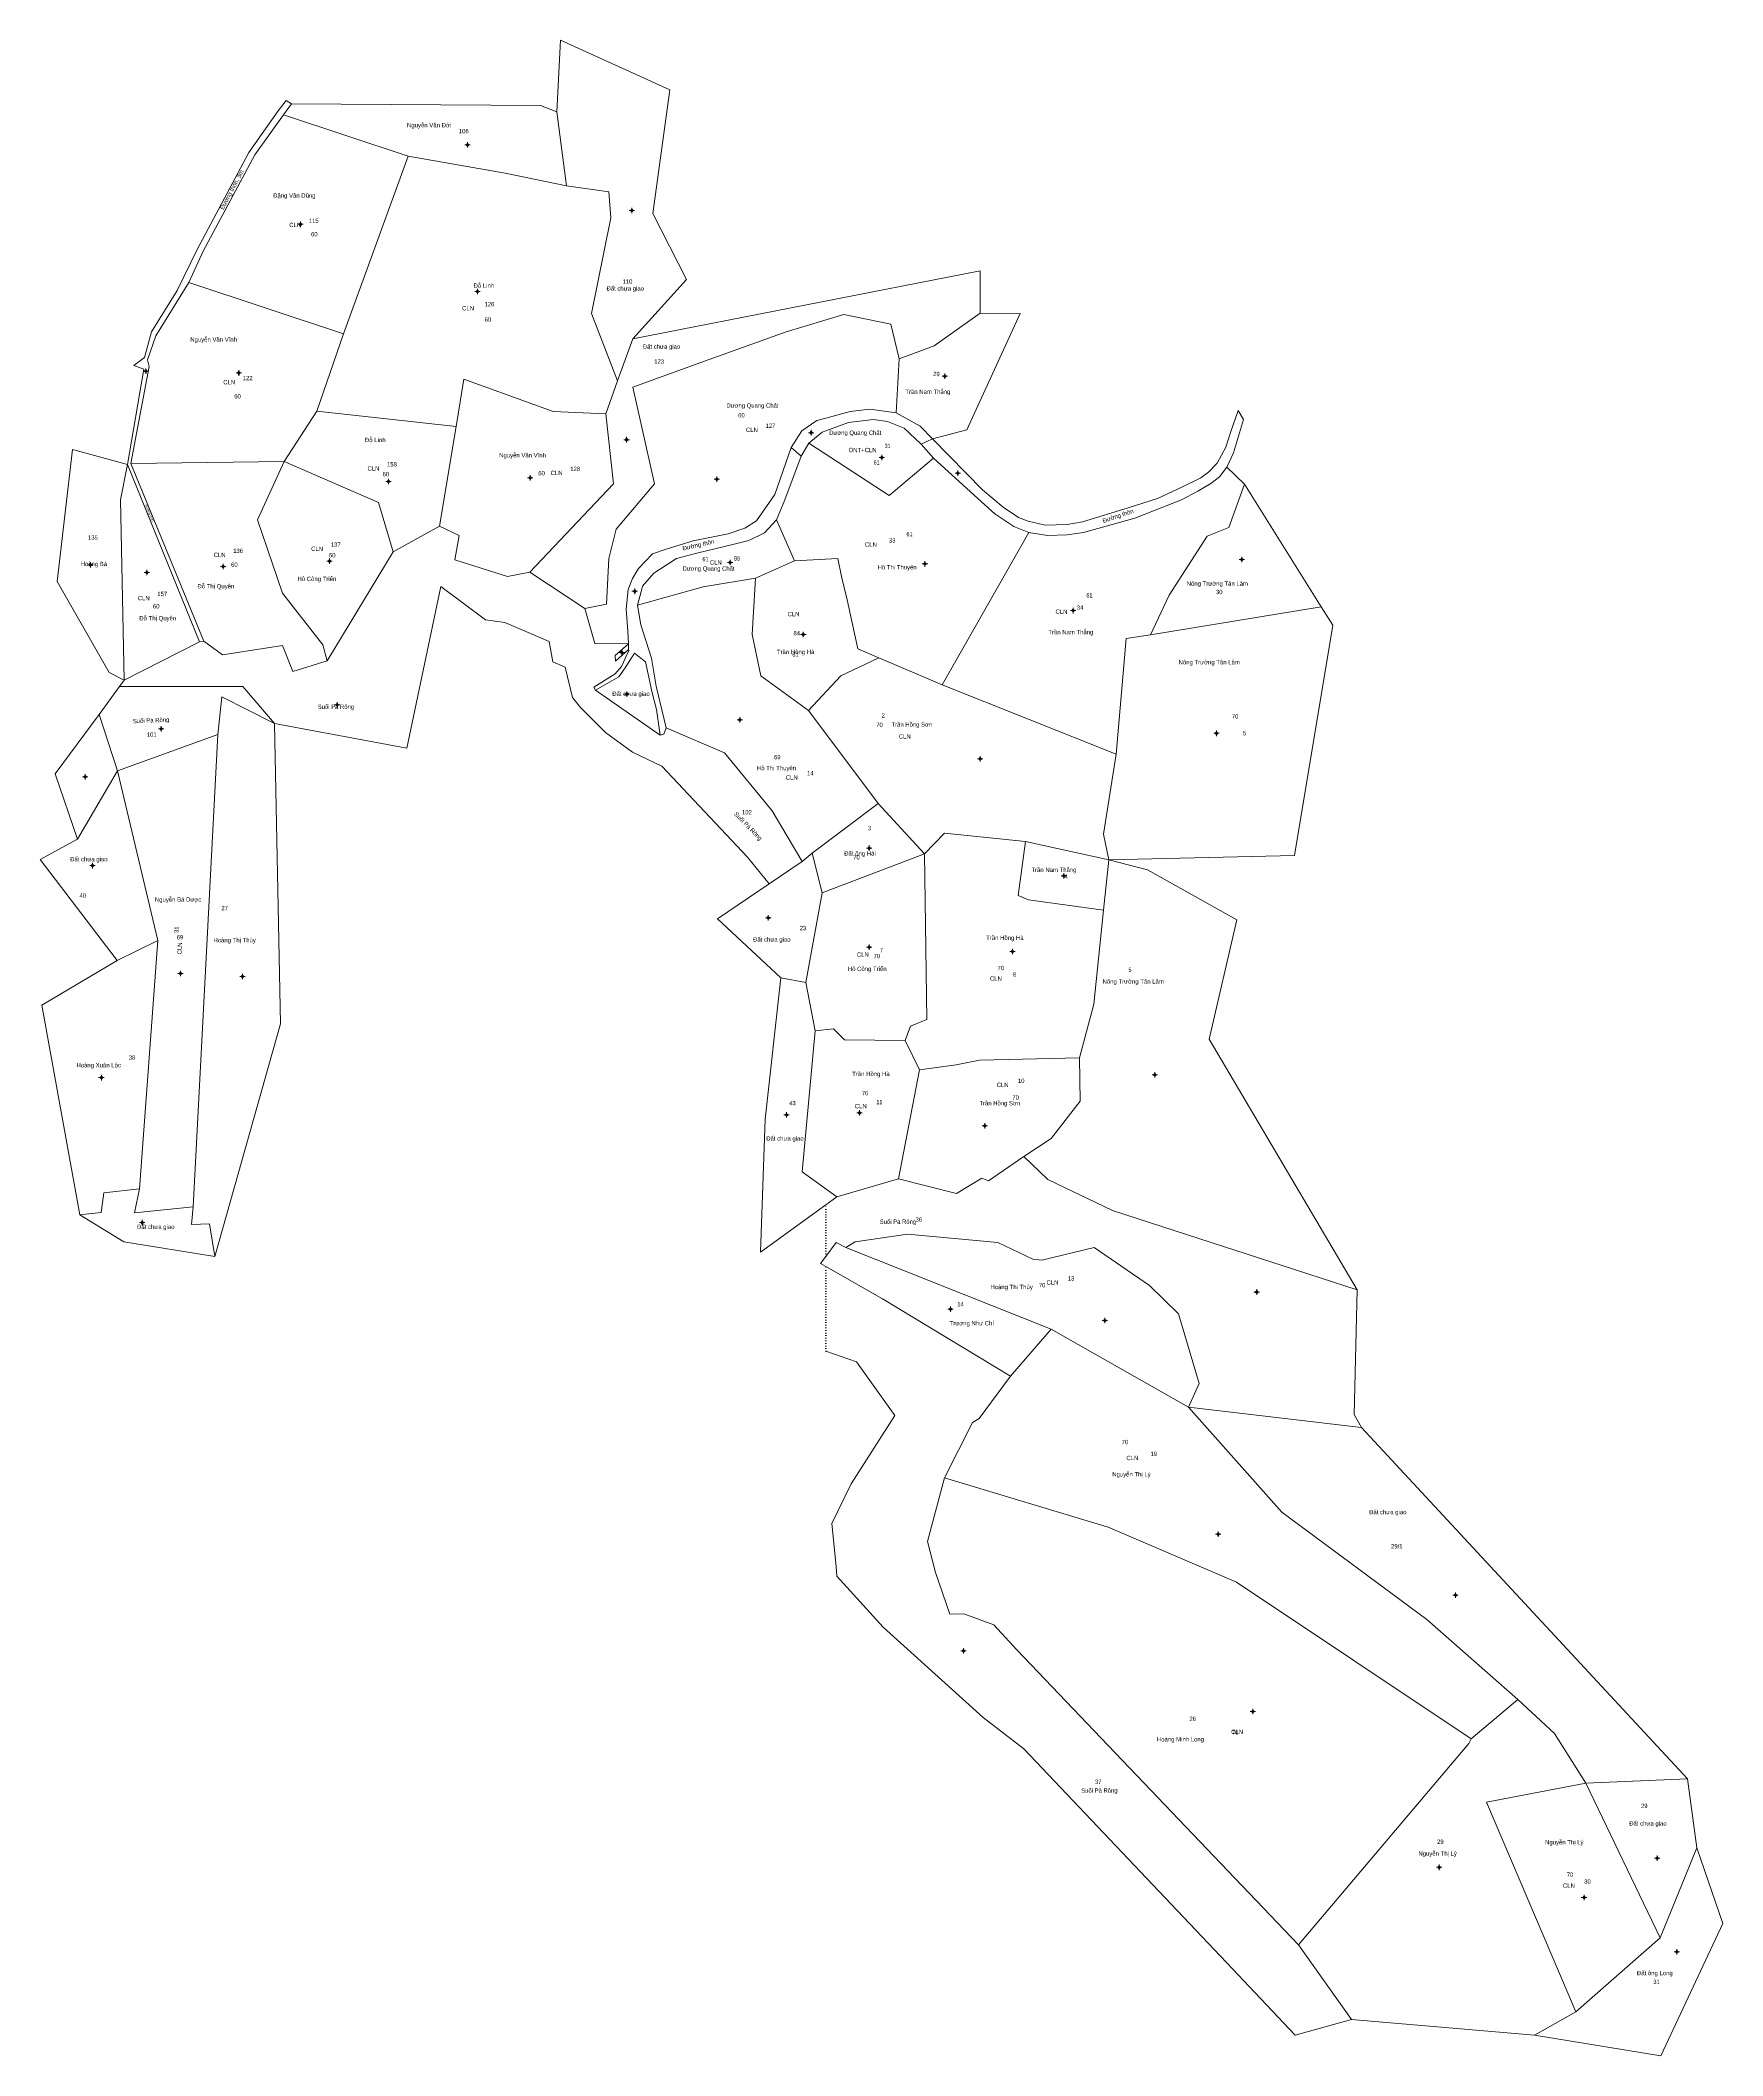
# Model space of a CAD drawing. Header units: metres. Extents: x 537114 to 539413, y 1847369 to 1850045.
# Drawn here: x 538638 to 539413, y 1847369 to 1848298 of the extents above; entities that cross this region are included whole.
import ezdxf
from ezdxf.enums import TextEntityAlignment as Align

# ---------------------------------------------------------------- set-up
doc = ezdxf.new("R2010")
doc.units = ezdxf.units.M
doc.header["$LTSCALE"] = 0.8
doc.linetypes.add('DOTTED', pattern=[1.5, 0.3, -1.2])
for name, color, linetype in [('1', 7, 'Continuous'), ('2', 7, 'Continuous'), ('3', 7, 'Continuous'), ('4', 7, 'Continuous')]:
    doc.layers.add(name, color=color, linetype=linetype)
for name, color, linetype, lineweight in [('11', 7, 'Continuous', 13), ('22', 7, 'Continuous', 13), ('5', 7, 'Continuous', 13)]:
    doc.layers.add(name, color=color, linetype=linetype, lineweight=lineweight)

msp = doc.modelspace()

# ---------------------------------------------------------------- hatches: boundary and pattern name
at = {"layer": '11'}
for points in [[(538834.9898, 1848249.69, 1), (538834.6898, 1848249.69, 1)], [(538758.0298, 1848213.08, 1), (538757.7298, 1848213.08, 1)], [(538910.7398, 1848219.45, 1), (538910.4398, 1848219.45, 1)], [(538839.5897, 1848182.16, 1), (538839.2897, 1848182.16, 1)], [(538686.8198, 1848145.39, 1), (538686.5198, 1848145.39, 1)], [(538729.6898, 1848144.54, 1), (538729.3897, 1848144.54, 1)], [(539055.0198, 1848143.1, 1), (539054.7198, 1848143.1, 1)], [(538908.3698, 1848113.8, 1), (538908.0698, 1848113.8, 1)], [(538993.3798, 1848117.02, 1), (538993.0798, 1848117.02, 1)], [(539025.9998, 1848105.58, 1), (539025.6998, 1848105.58, 1)], [(538798.6398, 1848094.5, 1), (538798.3398, 1848094.5, 1)], [(538863.9398, 1848096.19, 1), (538863.6397, 1848096.19, 1)], [(538949.9198, 1848095.6, 1), (538949.6197, 1848095.6, 1)], [(539060.9998, 1848098.42, 1), (539060.6998, 1848098.42, 1)], [(538661.2998, 1848056.1, 1), (538660.9997, 1848056.1, 1)], [(538722.4398, 1848055.36, 1), (538722.1397, 1848055.36, 1)], [(538771.4198, 1848057.79, 1), (538771.1197, 1848057.79, 1)], [(538956.1198, 1848057.19, 1), (538955.8198, 1848057.19, 1)], [(539045.8698, 1848056.51, 1), (539045.5698, 1848056.51, 1)], [(539191.9498, 1848058.52, 1), (539191.6498, 1848058.52, 1)], [(538687.1798, 1848052.62, 1), (538686.8797, 1848052.62, 1)], [(538912.0798, 1848043.9, 1), (538911.7798, 1848043.9, 1)], [(539114.1498, 1848035, 1), (539113.8498, 1848035, 1)], [(538989.7897, 1848024, 1), (538989.4897, 1848024, 1)], [(538906.1998, 1848015.72, 1), (538905.8998, 1848015.72, 1)], [(538774.9598, 1847991.51, 1), (538774.6598, 1847991.51, 1)], [(538908.4697, 1847996.54, 1), (538908.1697, 1847996.54, 1)], [(538693.7897, 1847980.56, 1), (538693.4897, 1847980.56, 1)], [(538960.4998, 1847984.71, 1), (538960.1998, 1847984.71, 1)], [(539180.1898, 1847978.44, 1), (539179.8897, 1847978.44, 1)], [(539071.2897, 1847966.64, 1), (539070.9897, 1847966.64, 1)], [(538658.7598, 1847958.35, 1), (538658.4598, 1847958.35, 1)], [(539020.1798, 1847925.56, 1), (539019.8797, 1847925.56, 1)], [(538662.1898, 1847917.44, 1), (538661.8897, 1847917.44, 1)], [(539109.9298, 1847912.76, 1), (539109.6297, 1847912.76, 1)], [(538973.6698, 1847893.36, 1), (538973.3697, 1847893.36, 1)], [(539020.0897, 1847879.86, 1), (539019.7897, 1847879.86, 1)], [(539086.2398, 1847877.87, 1), (539085.9398, 1847877.87, 1)], [(538702.6898, 1847867.69, 1), (538702.3897, 1847867.69, 1)], [(538731.2998, 1847866.29, 1), (538730.9997, 1847866.29, 1)], [(538666.2798, 1847819.71, 1), (538665.9798, 1847819.71, 1)], [(539151.8598, 1847820.98, 1), (539151.5598, 1847820.98, 1)], [(539015.6498, 1847803.48, 1), (539015.3498, 1847803.48, 1)], [(538982.0598, 1847802.55, 1), (538981.7597, 1847802.55, 1)], [(539073.4697, 1847797.56, 1), (539073.1697, 1847797.56, 1)], [(538685.0798, 1847752.88, 1), (538684.7798, 1847752.88, 1)], [(539198.7398, 1847720.9, 1), (539198.4398, 1847720.9, 1)], [(539057.6198, 1847712.94, 1), (539057.3198, 1847712.94, 1)], [(539128.8098, 1847707.76, 1), (539128.5097, 1847707.76, 1)], [(539180.9498, 1847609.31, 1), (539180.6498, 1847609.31, 1)], [(539290.4298, 1847581.17, 1), (539290.1297, 1847581.17, 1)], [(539063.5897, 1847555.52, 1), (539063.2897, 1847555.52, 1)], [(539196.9398, 1847527.57, 1), (539196.6397, 1847527.57, 1)], [(539383.3497, 1847459.88, 1), (539383.0497, 1847459.88, 1)], [(539282.8698, 1847455.7, 1), (539282.5698, 1847455.7, 1)], [(539349.6198, 1847441.76, 1), (539349.3198, 1847441.76, 1)], [(539392.4097, 1847416.79, 1), (539392.1097, 1847416.79, 1)]]:
    msp.add_hatch(color=256, dxfattribs=at).paths.add_polyline_path(points)

# ---------------------------------------------------------------- linework, layer by layer
for p, q in [((538834.21, 1848249.69), (538833.59, 1848249.69)), ((538834.84, 1848250.94), (538834.84, 1848250.31)), ((538836.09, 1848249.69), (538835.47, 1848249.69)), ((538834.84, 1848249.07), (538834.84, 1848248.44)), ((538757.25, 1848213.08), (538756.63, 1848213.08)), ((538757.88, 1848214.33), (538757.88, 1848213.71)), ((538757.88, 1848212.45), (538757.88, 1848211.83)), ((538759.13, 1848213.08), (538758.51, 1848213.08)), ((538909.97, 1848219.45), (538909.34, 1848219.45)), ((538910.59, 1848220.7), (538910.59, 1848220.07)), ((538910.59, 1848218.83), (538910.59, 1848218.2)), ((538911.84, 1848219.45), (538911.21, 1848219.45)), ((538838.81, 1848182.16), (538838.19, 1848182.16)), ((538839.44, 1848183.41), (538839.44, 1848182.79)), ((538839.44, 1848181.53), (538839.44, 1848180.91)), ((538840.69, 1848182.16), (538840.06, 1848182.16)), ((538686.05, 1848145.39), (538685.42, 1848145.39)), ((538686.67, 1848146.64), (538686.67, 1848146.01)), ((538686.67, 1848144.77), (538686.67, 1848144.14)), ((538687.92, 1848145.39), (538687.3, 1848145.39)), ((538728.91, 1848144.54), (538728.29, 1848144.54)), ((538729.54, 1848145.79), (538729.54, 1848145.17)), ((538729.54, 1848143.91), (538729.54, 1848143.29)), ((538730.79, 1848144.54), (538730.17, 1848144.54)), ((539054.25, 1848143.1), (539053.62, 1848143.1)), ((539054.87, 1848144.35), (539054.87, 1848143.73)), ((539054.87, 1848142.47), (539054.87, 1848141.85)), ((539056.12, 1848143.1), (539055.49, 1848143.1)), ((538907.59, 1848113.8), (538906.97, 1848113.8)), ((538908.22, 1848115.05), (538908.22, 1848114.43)), ((538908.22, 1848113.17), (538908.22, 1848112.55)), ((538909.47, 1848113.8), (538908.85, 1848113.8)), ((538992.61, 1848117.02), (538991.98, 1848117.02)), ((538993.23, 1848118.27), (538993.23, 1848117.65)), ((538993.23, 1848116.39), (538993.23, 1848115.77)), ((538994.48, 1848117.02), (538993.85, 1848117.02)), ((539025.23, 1848105.58), (539024.6, 1848105.58)), ((539025.85, 1848106.83), (539025.85, 1848106.21)), ((539025.85, 1848104.95), (539025.85, 1848104.33)), ((539027.1, 1848105.58), (539026.47, 1848105.58)), ((538797.87, 1848094.5), (538797.24, 1848094.5)), ((538798.49, 1848095.75), (538798.49, 1848095.13)), ((538798.49, 1848093.87), (538798.49, 1848093.25)), ((538799.74, 1848094.5), (538799.11, 1848094.5)), ((538863.17, 1848096.19), (538862.54, 1848096.19)), ((538863.79, 1848097.44), (538863.79, 1848096.81)), ((538863.79, 1848095.57), (538863.79, 1848094.94)), ((538865.04, 1848096.19), (538864.41, 1848096.19)), ((538949.15, 1848095.6), (538948.52, 1848095.6)), ((538949.77, 1848096.85), (538949.77, 1848096.23)), ((538949.77, 1848094.97), (538949.77, 1848094.35)), ((538951.02, 1848095.6), (538950.39, 1848095.6)), ((539060.23, 1848098.42), (539059.6, 1848098.42)), ((539060.85, 1848099.67), (539060.85, 1848099.05)), ((539060.85, 1848097.79), (539060.85, 1848097.17)), ((539062.1, 1848098.42), (539061.47, 1848098.42)), ((538660.53, 1848056.1), (538659.9, 1848056.1)), ((538661.15, 1848057.35), (538661.15, 1848056.73)), ((538661.15, 1848055.47), (538661.15, 1848054.85)), ((538662.4, 1848056.1), (538661.77, 1848056.1)), ((538721.67, 1848055.36), (538721.04, 1848055.36)), ((538722.29, 1848056.61), (538722.29, 1848055.99)), ((538722.29, 1848054.73), (538722.29, 1848054.11)), ((538723.54, 1848055.36), (538722.91, 1848055.36)), ((538770.65, 1848057.79), (538770.02, 1848057.79)), ((538771.27, 1848059.04), (538771.27, 1848058.41)), ((538771.27, 1848057.17), (538771.27, 1848056.54)), ((538772.52, 1848057.79), (538771.89, 1848057.79)), ((538955.35, 1848057.19), (538954.72, 1848057.19)), ((538955.97, 1848058.44), (538955.97, 1848057.81)), ((538955.97, 1848056.57), (538955.97, 1848055.94)), ((538957.22, 1848057.19), (538956.59, 1848057.19)), ((539045.09, 1848056.51), (539044.47, 1848056.51)), ((539045.72, 1848057.76), (539045.72, 1848057.13)), ((539045.72, 1848055.89), (539045.72, 1848055.26)), ((539046.97, 1848056.51), (539046.35, 1848056.51)), ((539191.18, 1848058.52), (539190.55, 1848058.52)), ((539191.8, 1848059.77), (539191.8, 1848059.15)), ((539191.8, 1848057.89), (539191.8, 1848057.27)), ((539193.05, 1848058.52), (539192.43, 1848058.52)), ((538686.41, 1848052.62), (538685.78, 1848052.62)), ((538687.03, 1848053.87), (538687.03, 1848053.25)), ((538687.03, 1848051.99), (538687.03, 1848051.37)), ((538688.28, 1848052.62), (538687.65, 1848052.62)), ((538911.93, 1848045.15), (538911.93, 1848044.53)), ((538911.31, 1848043.9), (538910.68, 1848043.9)), ((538911.93, 1848043.27), (538911.93, 1848042.65)), ((538913.18, 1848043.9), (538912.56, 1848043.9)), ((539114, 1848036.25), (539114, 1848035.63)), ((539113.37, 1848035), (539112.75, 1848035)), ((539114, 1848034.37), (539114, 1848033.75)), ((539115.25, 1848035), (539114.63, 1848035)), ((538989.01, 1848024), (538988.39, 1848024)), ((538989.64, 1848025.25), (538989.64, 1848024.63)), ((538989.64, 1848023.37), (538989.64, 1848022.75)), ((538990.89, 1848024), (538990.27, 1848024)), ((538905.43, 1848015.72), (538904.8, 1848015.72)), ((538906.05, 1848016.97), (538906.05, 1848016.35)), ((538906.05, 1848015.09), (538906.05, 1848014.47)), ((538907.3, 1848015.72), (538906.68, 1848015.72)), ((538774.19, 1847991.51), (538773.56, 1847991.51)), ((538774.81, 1847992.76), (538774.81, 1847992.13)), ((538774.81, 1847990.89), (538774.81, 1847990.26)), ((538776.06, 1847991.51), (538775.44, 1847991.51)), ((538907.69, 1847996.54), (538907.07, 1847996.54)), ((538908.32, 1847997.79), (538908.32, 1847997.17)), ((538908.32, 1847995.91), (538908.32, 1847995.29)), ((538909.57, 1847996.54), (538908.94, 1847996.54)), ((538693.01, 1847980.56), (538692.39, 1847980.56)), ((538693.64, 1847981.81), (538693.64, 1847981.19)), ((538694.89, 1847980.56), (538694.27, 1847980.56)), ((538959.73, 1847984.71), (538959.1, 1847984.71)), ((538960.35, 1847985.96), (538960.35, 1847985.33)), ((538960.35, 1847984.09), (538960.35, 1847983.46)), ((538961.6, 1847984.71), (538960.97, 1847984.71)), ((538693.64, 1847979.93), (538693.64, 1847979.31)), ((539179.41, 1847978.44), (539178.79, 1847978.44)), ((539180.04, 1847979.69), (539180.04, 1847979.07)), ((539180.04, 1847977.81), (539180.04, 1847977.19)), ((539181.29, 1847978.44), (539180.67, 1847978.44)), ((539070.51, 1847966.64), (539069.89, 1847966.64)), ((539071.14, 1847967.89), (539071.14, 1847967.27)), ((539071.14, 1847966.01), (539071.14, 1847965.39)), ((539072.39, 1847966.64), (539071.77, 1847966.64)), ((538657.99, 1847958.35), (538657.36, 1847958.35)), ((538658.61, 1847959.6), (538658.61, 1847958.97)), ((538658.61, 1847957.73), (538658.61, 1847957.1)), ((538659.86, 1847958.35), (538659.23, 1847958.35)), ((539019.41, 1847925.56), (539018.78, 1847925.56)), ((539020.03, 1847926.81), (539020.03, 1847926.19)), ((539020.03, 1847924.93), (539020.03, 1847924.31)), ((539021.28, 1847925.56), (539020.65, 1847925.56)), ((538661.41, 1847917.44), (538660.79, 1847917.44)), ((538662.04, 1847918.69), (538662.04, 1847918.07)), ((538662.04, 1847916.81), (538662.04, 1847916.19)), ((538663.29, 1847917.44), (538662.67, 1847917.44)), ((539109.15, 1847912.76), (539108.53, 1847912.76)), ((539109.78, 1847914.01), (539109.78, 1847913.39)), ((539109.78, 1847912.13), (539109.78, 1847911.51)), ((539111.03, 1847912.76), (539110.41, 1847912.76)), ((538972.89, 1847893.36), (538972.27, 1847893.36)), ((538973.52, 1847894.61), (538973.52, 1847893.99)), ((538973.52, 1847892.73), (538973.52, 1847892.11)), ((538974.77, 1847893.36), (538974.15, 1847893.36)), ((539019.31, 1847879.86), (539018.69, 1847879.86)), ((539019.94, 1847881.11), (539019.94, 1847880.49)), ((539019.94, 1847879.23), (539019.94, 1847878.61)), ((539021.19, 1847879.86), (539020.56, 1847879.86)), ((539085.47, 1847877.87), (539084.84, 1847877.87)), ((539086.09, 1847879.12), (539086.09, 1847878.49)), ((539087.34, 1847877.87), (539086.71, 1847877.87)), ((538702.54, 1847868.94), (538702.54, 1847868.31)), ((539086.09, 1847877.25), (539086.09, 1847876.62)), ((538701.91, 1847867.69), (538701.29, 1847867.69)), ((538702.54, 1847867.07), (538702.54, 1847866.44)), ((538703.79, 1847867.69), (538703.17, 1847867.69)), ((538730.53, 1847866.29), (538729.9, 1847866.29)), ((538731.15, 1847867.54), (538731.15, 1847866.91)), ((538731.15, 1847865.67), (538731.15, 1847865.04)), ((538732.4, 1847866.29), (538731.77, 1847866.29)), ((539151.71, 1847822.23), (539151.71, 1847821.61)), ((538665.51, 1847819.71), (538664.88, 1847819.71)), ((538666.13, 1847820.96), (538666.13, 1847820.33)), ((538666.13, 1847819.09), (538666.13, 1847818.46)), ((538667.38, 1847819.71), (538666.75, 1847819.71)), ((539151.09, 1847820.98), (539150.46, 1847820.98)), ((539151.71, 1847820.35), (539151.71, 1847819.73)), ((539152.96, 1847820.98), (539152.33, 1847820.98)), ((538981.91, 1847803.8), (538981.91, 1847803.17)), ((539015.5, 1847804.73), (539015.5, 1847804.11)), ((538981.29, 1847802.55), (538980.66, 1847802.55)), ((538981.91, 1847801.93), (538981.91, 1847801.3)), ((538983.16, 1847802.55), (538982.53, 1847802.55)), ((539014.87, 1847803.48), (539014.25, 1847803.48)), ((539015.5, 1847802.85), (539015.5, 1847802.23)), ((539016.75, 1847803.48), (539016.13, 1847803.48)), ((539072.69, 1847797.56), (539072.07, 1847797.56)), ((539073.32, 1847798.81), (539073.32, 1847798.19)), ((539073.32, 1847796.93), (539073.32, 1847796.31)), ((539074.57, 1847797.56), (539073.94, 1847797.56)), ((538684.31, 1847752.88), (538683.68, 1847752.88)), ((538684.93, 1847754.13), (538684.93, 1847753.51)), ((538684.93, 1847752.25), (538684.93, 1847751.63)), ((538686.18, 1847752.88), (538685.56, 1847752.88)), ((539197.97, 1847720.9), (539197.34, 1847720.9)), ((539198.59, 1847722.15), (539198.59, 1847721.53)), ((539198.59, 1847720.27), (539198.59, 1847719.65)), ((539199.84, 1847720.9), (539199.21, 1847720.9)), ((539056.85, 1847712.94), (539056.22, 1847712.94)), ((539057.47, 1847714.19), (539057.47, 1847713.57)), ((539057.47, 1847712.31), (539057.47, 1847711.69)), ((539058.72, 1847712.94), (539058.09, 1847712.94)), ((539128.03, 1847707.76), (539127.41, 1847707.76)), ((539128.66, 1847709.01), (539128.66, 1847708.39)), ((539128.66, 1847707.13), (539128.66, 1847706.51)), ((539129.91, 1847707.76), (539129.29, 1847707.76)), ((539180.18, 1847609.31), (539179.55, 1847609.31)), ((539180.8, 1847610.56), (539180.8, 1847609.93)), ((539180.8, 1847608.69), (539180.8, 1847608.06)), ((539182.05, 1847609.31), (539181.43, 1847609.31)), ((539289.65, 1847581.17), (539289.03, 1847581.17)), ((539290.28, 1847582.42), (539290.28, 1847581.79)), ((539290.28, 1847580.55), (539290.28, 1847579.92)), ((539291.53, 1847581.17), (539290.91, 1847581.17)), ((539062.81, 1847555.52), (539062.19, 1847555.52)), ((539063.44, 1847556.77), (539063.44, 1847556.15)), ((539063.44, 1847554.89), (539063.44, 1847554.27)), ((539064.69, 1847555.52), (539064.06, 1847555.52)), ((539196.17, 1847527.57), (539195.54, 1847527.57)), ((539196.79, 1847528.82), (539196.79, 1847528.19)), ((539196.79, 1847526.95), (539196.79, 1847526.32)), ((539198.04, 1847527.57), (539197.41, 1847527.57)), ((539382.57, 1847459.88), (539381.95, 1847459.88)), ((539383.2, 1847461.13), (539383.2, 1847460.51)), ((539384.45, 1847459.88), (539383.82, 1847459.88)), ((539282.09, 1847455.7), (539281.47, 1847455.7)), ((539282.72, 1847456.95), (539282.72, 1847456.33)), ((539282.72, 1847455.07), (539282.72, 1847454.45)), ((539283.97, 1847455.7), (539283.35, 1847455.7)), ((539383.2, 1847459.25), (539383.2, 1847458.63)), ((539348.85, 1847441.76), (539348.22, 1847441.76)), ((539349.47, 1847443.01), (539349.47, 1847442.39)), ((539350.72, 1847441.76), (539350.09, 1847441.76)), ((539349.47, 1847441.13), (539349.47, 1847440.51)), ((539391.63, 1847416.79), (539391.01, 1847416.79)), ((539392.26, 1847418.04), (539392.26, 1847417.41)), ((539392.26, 1847416.17), (539392.26, 1847415.54)), ((539393.51, 1847416.79), (539392.89, 1847416.79))]:
    msp.add_line(p, q, dxfattribs=at)
for points in [[(538834.84, 1848250.31), (538834.21, 1848249.69), (538834.84, 1848249.07), (538835.47, 1848249.69)], [(538757.88, 1848213.71), (538757.25, 1848213.08), (538757.88, 1848212.45), (538758.51, 1848213.08)], [(538910.59, 1848220.07), (538909.97, 1848219.45), (538910.59, 1848218.83), (538911.21, 1848219.45)], [(538839.44, 1848182.79), (538838.81, 1848182.16), (538839.44, 1848181.53), (538840.06, 1848182.16)], [(538686.67, 1848146.01), (538686.05, 1848145.39), (538686.67, 1848144.77), (538687.3, 1848145.39)], [(538729.54, 1848145.17), (538728.91, 1848144.54), (538729.54, 1848143.91), (538730.17, 1848144.54)], [(539054.87, 1848143.73), (539054.25, 1848143.1), (539054.87, 1848142.47), (539055.49, 1848143.1)], [(538908.22, 1848114.43), (538907.59, 1848113.8), (538908.22, 1848113.17), (538908.85, 1848113.8)], [(538993.23, 1848117.65), (538992.61, 1848117.02), (538993.23, 1848116.39), (538993.85, 1848117.02)], [(539025.85, 1848106.21), (539025.23, 1848105.58), (539025.85, 1848104.95), (539026.47, 1848105.58)], [(538798.49, 1848095.13), (538797.87, 1848094.5), (538798.49, 1848093.87), (538799.11, 1848094.5)], [(538863.79, 1848096.81), (538863.17, 1848096.19), (538863.79, 1848095.57), (538864.41, 1848096.19)], [(538949.77, 1848096.23), (538949.15, 1848095.6), (538949.77, 1848094.97), (538950.39, 1848095.6)], [(539060.85, 1848099.05), (539060.23, 1848098.42), (539060.85, 1848097.79), (539061.47, 1848098.42)], [(538661.15, 1848056.73), (538660.53, 1848056.1), (538661.15, 1848055.47), (538661.77, 1848056.1)], [(538722.29, 1848055.99), (538721.67, 1848055.36), (538722.29, 1848054.73), (538722.91, 1848055.36)], [(538771.27, 1848058.41), (538770.65, 1848057.79), (538771.27, 1848057.17), (538771.89, 1848057.79)], [(538955.97, 1848057.81), (538955.35, 1848057.19), (538955.97, 1848056.57), (538956.59, 1848057.19)], [(539045.72, 1848057.13), (539045.09, 1848056.51), (539045.72, 1848055.89), (539046.35, 1848056.51)], [(539191.8, 1848059.15), (539191.18, 1848058.52), (539191.8, 1848057.89), (539192.43, 1848058.52)], [(538687.03, 1848053.25), (538686.41, 1848052.62), (538687.03, 1848051.99), (538687.65, 1848052.62)], [(538911.93, 1848044.53), (538911.31, 1848043.9), (538911.93, 1848043.27), (538912.56, 1848043.9)], [(539114, 1848035.63), (539113.37, 1848035), (539114, 1848034.37), (539114.63, 1848035)], [(538989.64, 1848024.63), (538989.01, 1848024), (538989.64, 1848023.37), (538990.27, 1848024)], [(538906.05, 1848016.35), (538905.43, 1848015.72), (538906.05, 1848015.09), (538906.68, 1848015.72)], [(538774.81, 1847992.13), (538774.19, 1847991.51), (538774.81, 1847990.89), (538775.44, 1847991.51)], [(538908.32, 1847997.17), (538907.69, 1847996.54), (538908.32, 1847995.91), (538908.94, 1847996.54)], [(538693.64, 1847981.19), (538693.01, 1847980.56), (538693.64, 1847979.93), (538694.27, 1847980.56)], [(538960.35, 1847985.33), (538959.73, 1847984.71), (538960.35, 1847984.09), (538960.97, 1847984.71)], [(539180.04, 1847979.07), (539179.41, 1847978.44), (539180.04, 1847977.81), (539180.67, 1847978.44)], [(539071.14, 1847967.27), (539070.51, 1847966.64), (539071.14, 1847966.01), (539071.77, 1847966.64)], [(538658.61, 1847958.97), (538657.99, 1847958.35), (538658.61, 1847957.73), (538659.23, 1847958.35)], [(539020.03, 1847926.19), (539019.41, 1847925.56), (539020.03, 1847924.93), (539020.65, 1847925.56)], [(538662.04, 1847918.07), (538661.41, 1847917.44), (538662.04, 1847916.81), (538662.67, 1847917.44)], [(539109.78, 1847913.39), (539109.15, 1847912.76), (539109.78, 1847912.13), (539110.41, 1847912.76)], [(538973.52, 1847893.99), (538972.89, 1847893.36), (538973.52, 1847892.73), (538974.15, 1847893.36)], [(539019.94, 1847880.49), (539019.31, 1847879.86), (539019.94, 1847879.23), (539020.56, 1847879.86)], [(539086.09, 1847878.49), (539085.47, 1847877.87), (539086.09, 1847877.25), (539086.71, 1847877.87)], [(538702.54, 1847868.31), (538701.91, 1847867.69), (538702.54, 1847867.07), (538703.17, 1847867.69)], [(538731.15, 1847866.91), (538730.53, 1847866.29), (538731.15, 1847865.67), (538731.77, 1847866.29)], [(538666.13, 1847820.33), (538665.51, 1847819.71), (538666.13, 1847819.09), (538666.75, 1847819.71)], [(539151.71, 1847821.61), (539151.09, 1847820.98), (539151.71, 1847820.35), (539152.33, 1847820.98)], [(539015.5, 1847804.11), (539014.87, 1847803.48), (539015.5, 1847802.85), (539016.13, 1847803.48)], [(538981.91, 1847803.17), (538981.29, 1847802.55), (538981.91, 1847801.93), (538982.53, 1847802.55)], [(539073.32, 1847798.19), (539072.69, 1847797.56), (539073.32, 1847796.93), (539073.94, 1847797.56)], [(538684.93, 1847753.51), (538684.31, 1847752.88), (538684.93, 1847752.25), (538685.56, 1847752.88)], [(539198.59, 1847721.53), (539197.97, 1847720.9), (539198.59, 1847720.27), (539199.21, 1847720.9)], [(539057.47, 1847713.57), (539056.85, 1847712.94), (539057.47, 1847712.31), (539058.09, 1847712.94)], [(539128.66, 1847708.39), (539128.03, 1847707.76), (539128.66, 1847707.13), (539129.29, 1847707.76)], [(539180.8, 1847609.93), (539180.18, 1847609.31), (539180.8, 1847608.69), (539181.43, 1847609.31)], [(539290.28, 1847581.79), (539289.65, 1847581.17), (539290.28, 1847580.55), (539290.91, 1847581.17)], [(539063.44, 1847556.15), (539062.81, 1847555.52), (539063.44, 1847554.89), (539064.06, 1847555.52)], [(539196.79, 1847528.19), (539196.17, 1847527.57), (539196.79, 1847526.95), (539197.41, 1847527.57)], [(539383.2, 1847460.51), (539382.57, 1847459.88), (539383.2, 1847459.25), (539383.82, 1847459.88)], [(539282.72, 1847456.33), (539282.09, 1847455.7), (539282.72, 1847455.07), (539283.35, 1847455.7)], [(539349.47, 1847442.39), (539348.85, 1847441.76), (539349.47, 1847441.13), (539350.09, 1847441.76)], [(539392.26, 1847417.41), (539391.63, 1847416.79), (539392.26, 1847416.17), (539392.89, 1847416.79)]]:
    msp.add_lwpolyline(points, close=True, dxfattribs=at)
for centre in [(538834.8398, 1848249.69), (538757.8798, 1848213.08), (538910.5898, 1848219.45), (538839.4397, 1848182.16), (538686.6698, 1848145.39), (538729.5397, 1848144.54), (539054.8698, 1848143.1), (538908.2198, 1848113.8), (538993.2298, 1848117.02), (539025.8498, 1848105.58), (538798.4898, 1848094.5), (538863.7897, 1848096.19), (538949.7697, 1848095.6), (539060.8498, 1848098.42), (538661.1497, 1848056.1), (538722.2897, 1848055.36), (538771.2697, 1848057.79), (538955.9698, 1848057.19), (539045.7198, 1848056.51), (539191.7998, 1848058.52), (538687.0297, 1848052.62), (538911.9298, 1848043.9), (539113.9998, 1848035), (538989.6397, 1848024), (538906.0498, 1848015.72), (538774.8098, 1847991.51), (538908.3197, 1847996.54), (538693.6397, 1847980.56), (538960.3498, 1847984.71), (539180.0397, 1847978.44), (539071.1397, 1847966.64), (538658.6098, 1847958.35), (539020.0297, 1847925.56), (538662.0397, 1847917.44), (539109.7797, 1847912.76), (538973.5197, 1847893.36), (539019.9397, 1847879.86), (539086.0898, 1847877.87), (538702.5397, 1847867.69), (538731.1497, 1847866.29), (538666.1298, 1847819.71), (539151.7098, 1847820.98), (539015.4998, 1847803.48), (538981.9097, 1847802.55), (539073.3197, 1847797.56), (538684.9298, 1847752.88), (539198.5898, 1847720.9), (539057.4698, 1847712.94), (539128.6597, 1847707.76), (539180.7998, 1847609.31), (539290.2797, 1847581.17), (539063.4397, 1847555.52), (539196.7897, 1847527.57), (539383.1997, 1847459.88), (539282.7198, 1847455.7), (539349.4698, 1847441.76), (539392.2597, 1847416.79)]:
    msp.add_circle(centre, 0.15, dxfattribs=at)
at = {"layer": '22'}
for p, q in [((538988.73, 1848106.22), (538984.12, 1848110.18)), ((538992.22, 1848112.22), (538988.73, 1848106.22)), ((539043.89, 1848111.73), (539049.17, 1848114.12)), ((539049.57, 1848105.28), (539043.89, 1848111.73)), ((538711.37, 1848020.6), (538678.19, 1848102.34)), ((538713.33, 1848020.91), (538711.37, 1848020.6))]:
    msp.add_line(p, q, dxfattribs=at)
for points in [[(538678.19, 1848102.34), (538685.77, 1848146.25), (538681.16, 1848147.98), (538686, 1848151.69), (538689.31, 1848163.47), (538701.11, 1848182.53), (538710.35, 1848201.46), (538734.16, 1848246.22), (538747.6, 1848265.33), (538751.25, 1848270.18), (538753.77, 1848268.58)], [(538750.1, 1848263.52), (538736.84, 1848245.16), (538713.07, 1848200.66), (538706.41, 1848186.27)], [(538706.41, 1848186.27), (538691.21, 1848161.74), (538687.42, 1848150.58), (538688.13, 1848147.55), (538679.71, 1848102.8), (538713.33, 1848020.91)], [(538984.12, 1848110.18), (538989, 1848117.87), (538995.92, 1848122.62), (539000, 1848123.75), (539011.29, 1848126.86), (539020.24, 1848127.81), (539032.43, 1848126.19)], [(539043.89, 1848111.73), (539036.08, 1848119.06), (539028.49, 1848122.2), (539021.79, 1848123.15), (539010.48, 1848121.79), (539000, 1848117.91), (538998.33, 1848117.29), (538992.22, 1848112.22)], [(539032.43, 1848126.19), (539043.55, 1848120.03), (539049.17, 1848114.12)], [(539184.83, 1848101.16), (539187.91, 1848107.73), (539192.55, 1848123.17), (539190.05, 1848127.25), (539186.52, 1848117.07), (539184.4, 1848110.37), (539180.38, 1848103.02), (539176.4, 1848098.75), (539172.79, 1848096.28), (539164.45, 1848091.99), (539152.85, 1848086.72), (539139.39, 1848082.34), (539118.34, 1848075.86), (539111.26, 1848074.76), (539101.14, 1848074.43), (539093.29, 1848076.17), (539088.77, 1848077.92), (539081.82, 1848082.69), (539072.18, 1848090.62), (539049.17, 1848114.12)], [(538984.12, 1848110.18), (538976.5, 1848088.57), (538968.14, 1848076.34), (538962.68, 1848073.06), (538955.05, 1848070.43), (538938.87, 1848067.1), (538934.88, 1848065.89), (538926.39, 1848063.29), (538920.09, 1848061.22), (538913.63, 1848054.46), (538910.86, 1848049.8), (538908.97, 1848044.68), (538908.01, 1848035.6), (538908.84, 1848025.6), (538909, 1848019.67)], [(538977.31, 1848076.87), (538981.07, 1848086.03), (538988.73, 1848106.22)], [(539093.65, 1848071.06), (539086.72, 1848073.76), (539077.95, 1848079.55), (539070.09, 1848086.73), (539049.57, 1848105.28)], [(539184.83, 1848101.16), (539181.39, 1848096.6), (539177.42, 1848093.58), (539171.44, 1848090), (539163.95, 1848086), (539142.4, 1848077.65), (539118.72, 1848071.02), (539111.32, 1848069.93), (539102.15, 1848069.6), (539093.65, 1848071.06)], [(538977.31, 1848076.87), (538971.78, 1848070.81), (538964.55, 1848067.33), (538957.17, 1848065.43), (538940.61, 1848061.54), (538931.13, 1848059.07), (538920.76, 1848052.3), (538915.56, 1848046.26)], [(538913.15, 1848037.51), (538914.97, 1848043.86), (538915.56, 1848046.26)], [(538913.15, 1848037.51), (538914.72, 1848028.5), (538919.67, 1848013.05), (538921.87, 1848000.15), (538926.37, 1847980.9)], [(538909, 1848019.67), (538902.88, 1848014.24), (538903.12, 1848011.76), (538909.11, 1848017.09)], [(538909.11, 1848017.09), (538909.16, 1848016.6), (538905.89, 1848009.24), (538902.97, 1848005.87), (538893.15, 1847999.68), (538893.89, 1847998.34)], [(538893.89, 1847998.34), (538904.66, 1848004.43), (538907.59, 1848008.65), (538911.77, 1848015.46), (538916.87, 1848011.41), (538919.33, 1848000), (538919.7, 1847998.26), (538922.04, 1847989.4), (538923.6, 1847977.61)]]:
    msp.add_lwpolyline(points, dxfattribs=at)
at = {"layer": '5'}
for p, q in [((538753.77, 1848268.58), (538750.1, 1848263.52)), ((538807.46, 1848244.45), (538750.1, 1848263.52)), ((538875.98, 1848264.99), (538880.46, 1848230.8)), ((538807.46, 1848244.45), (538777.7, 1848162.64)), ((538777.7, 1848162.64), (538706.41, 1848186.27)), ((538765.5, 1848126.95), (538777.7, 1848162.64)), ((538904, 1848141), (538911.11, 1848160.23)), ((539032.43, 1848126.19), (539033.86, 1848151.1)), ((538904, 1848141), (538898.69, 1848125.65)), ((538750.45, 1848103.74), (538765.5, 1848126.95)), ((538765.5, 1848126.95), (538829.62, 1848119.88)), ((538821.99, 1848073.97), (538829.62, 1848119.88)), ((538750.45, 1848103.74), (538679.71, 1848102.8)), ((539193.02, 1848093.26), (539184.83, 1848101.16)), ((539193.02, 1848093.26), (539228.38, 1848036.81)), ((538985.51, 1848058), (538977.31, 1848076.87)), ((539093.65, 1848071.06), (539053.66, 1848000.8)), ((538770.16, 1848011.84), (538800.56, 1848062.06)), ((538985.51, 1848058), (538967.54, 1848050)), ((538711.37, 1848020.6), (538676.69, 1848002.9)), ((539024.46, 1848013.21), (539053.66, 1848000.8)), ((538665.05, 1847987.12), (538674.55, 1848000)), ((538674.55, 1848000), (538676.69, 1848002.9)), ((539133.81, 1847968.83), (539053.66, 1848000.8)), ((538893.89, 1847998.34), (538923.6, 1847977.61)), ((538665.05, 1847987.12), (538673.5, 1847961.12)), ((538992, 1847989), (539024.22, 1847946.14)), ((538708.51, 1847760.21), (538719.81, 1847977.94)), ((538655.16, 1847929.58), (538673.5, 1847961.12)), ((538993.75, 1847923.15), (539024.22, 1847946.14)), ((539045.56, 1847922.91), (539024.22, 1847946.14)), ((539091.98, 1847928.57), (539130.43, 1847920.08)), ((538973.89, 1847909.05), (538989.17, 1847919.42)), ((538993.75, 1847923.15), (538989.17, 1847919.42)), ((538993.75, 1847923.15), (538998.41, 1847904.97)), ((538998.41, 1847904.97), (539045.56, 1847922.91)), ((538673.36, 1847873.76), (538692.1, 1847882.9)), ((538692.1, 1847882.9), (538683.72, 1847768.47)), ((538979.26, 1847865.8), (538990.77, 1847863.58)), ((539043.23, 1847823.36), (539036.58, 1847836.82)), ((539033.56, 1847773.07), (539043.23, 1847823.36)), ((539005.17, 1847764.8), (539033.56, 1847773.07)), ((539103.94, 1847703.76), (539009.21, 1847741.39)), ((539085.17, 1847682.13), (539103.94, 1847703.76)), ((539103.94, 1847703.76), (539167.24, 1847667.89)), ((539167.24, 1847667.89), (539246.96, 1847658.46)), ((539319, 1847533), (539297.44, 1847514.86)), ((539401.43, 1847464.71), (539397.14, 1847496.55)), ((539401.43, 1847464.71), (539384.55, 1847423.2)), ((539384.55, 1847423.2), (539345.73, 1847389.07)), ((539242.32, 1847385.57), (539217.84, 1847419.95)), ((539242.32, 1847385.57), (539326.66, 1847378.4)), ((539345.73, 1847389.07), (539326.66, 1847378.4))]:
    msp.add_line(p, q, dxfattribs=at)
at = {"layer": '5', "linetype": 'DOTTED'}
for p, q in [((539000, 1847737.33), (539000, 1847761.06)), ((539000, 1847693.59), (539000, 1847732.69))]:
    msp.add_line(p, q, dxfattribs=at)
at = {"layer": '5'}
for points in [[(538875.98, 1848264.99), (538877.77, 1848297.9), (538928.1, 1848275.1), (538920.27, 1848217.99), (538935.81, 1848187.66), (538911.11, 1848160.23)], [(538753.77, 1848268.58), (538868.53, 1848267.89), (538875.98, 1848264.99)], [(538807.46, 1848244.45), (538852.31, 1848236.7), (538880.46, 1848230.8)], [(538880.46, 1848230.8), (538900, 1848228), (538901, 1848216), (538892, 1848172), (538904, 1848141)], [(538911.11, 1848160.23), (539071.16, 1848191.59), (539071.12, 1848172.08)], [(538889, 1848036), (538899, 1848038), (538900, 1848059), (538903.35, 1848072.53), (538921.04, 1848093.46), (538911, 1848138), (538942.35, 1848149.39), (538981.74, 1848163.47), (539008.26, 1848171.52), (539030, 1848167), (539033.86, 1848151.1)], [(539033.86, 1848151.1), (539049.95, 1848157.09), (539071.12, 1848172.08)], [(539071.12, 1848172.08), (539089.53, 1848171.91), (539064.99, 1848118.3), (539049.17, 1848114.12)], [(538829.62, 1848119.88), (538833.24, 1848141.66), (538874.34, 1848126.86), (538898.69, 1848125.65)], [(538898.69, 1848125.65), (538902.19, 1848093.45), (538863.55, 1848052.68), (538889, 1848036)], [(539049.57, 1848105.28), (539029.28, 1848088), (538992.22, 1848112.22)], [(538676.69, 1848002.9), (538669.68, 1848006.51), (538645.82, 1848048.5), (538652.8, 1848109.29), (538678.19, 1848102.34)], [(538678.19, 1848102.34), (538675, 1848086), (538676.69, 1848002.9)], [(538750.45, 1848103.74), (538738.13, 1848076.84), (538749.55, 1848043.05), (538768.21, 1848019.28), (538770.16, 1848011.84)], [(538750.45, 1848103.74), (538793.83, 1848084.77), (538800.56, 1848062.06)], [(539149.65, 1848023.77), (539158.24, 1848042.19), (539175.82, 1848069.33), (539185.74, 1848073.3), (539193.02, 1848093.26)], [(538800.56, 1848062.06), (538814.76, 1848069.95), (538821.99, 1848073.97)], [(538863.55, 1848052.68), (538853.38, 1848050.72), (538829.02, 1848058.46), (538831.01, 1848069.64), (538821.99, 1848073.97)], [(539024.46, 1848013.21), (539014.73, 1848017.35), (539009.81, 1848040.02), (539007.32, 1848050.67), (539005.54, 1848059), (538985.51, 1848058)], [(538745.91, 1847982.99), (538806.87, 1847971.67), (538822.55, 1848046.14), (538843.1, 1848030.81), (538852.14, 1848029.51), (538872.44, 1848020.78), (538874.22, 1848011.46), (538879.83, 1848008.91), (538883.29, 1847994.91), (538886.89, 1847990.28), (538898.47, 1847978.81), (538910.93, 1847969.83), (538924.41, 1847963.37), (538963.9, 1847921.34), (538973.89, 1847909.05)], [(538967.54, 1848050), (538943.54, 1848046), (538913.15, 1848037.51)], [(538967.54, 1848050), (538966, 1848024), (538970, 1848005), (538992, 1847989)], [(538889, 1848036), (538893.5, 1848019.86), (538909, 1848019.67)], [(539228.38, 1848036.81), (539233.74, 1848028.25), (539216.05, 1847922.08), (539130.43, 1847920.08)], [(539133.81, 1847968.83), (539138.4, 1848022.2), (539149.65, 1848023.77), (539228.38, 1848036.81)], [(538713.33, 1848020.91), (538722.03, 1848014.57), (538749.63, 1848018.88), (538754.42, 1848006.98), (538770.16, 1848011.84)], [(538909, 1848019.67), (538909.05, 1848017.6), (538909.11, 1848017.09)], [(538992, 1847989), (539007, 1848005), (539024.46, 1848013.21)], [(538674.55, 1848000), (538731.26, 1848000), (538745.91, 1847982.99)], [(538719.81, 1847977.94), (538721.64, 1847995.28), (538745.91, 1847982.99)], [(538655.16, 1847929.58), (538644.85, 1847959.73), (538665.05, 1847987.12)], [(538745.91, 1847982.99), (538748.72, 1847844.58), (538718.43, 1847737.3)], [(538923.6, 1847977.61), (538925.31, 1847978.03), (538926.37, 1847980.9)], [(538989.17, 1847919.42), (538975.31, 1847942.76), (538953.38, 1847969.46), (538926.37, 1847980.9)], [(538719.81, 1847977.94), (538673.5, 1847961.12), (538692.1, 1847882.9)], [(539130.43, 1847920.08), (539128.05, 1847932.03), (539133.81, 1847968.83)], [(538655.16, 1847929.58), (538637.99, 1847920.34), (538673.36, 1847873.76)], [(539091.98, 1847928.57), (539054.76, 1847932.37), (539045.56, 1847922.91)], [(539091.98, 1847928.57), (539088.69, 1847903.64), (539093.47, 1847901.75), (539128.03, 1847896.94)], [(539036.58, 1847836.82), (539038.99, 1847843.51), (539046.53, 1847846.5), (539045.56, 1847922.91)], [(539116.91, 1847828.84), (539123.52, 1847853.58), (539128.03, 1847896.94), (539130.43, 1847920.08)], [(539130.43, 1847920.08), (539148.23, 1847915.48), (539189.43, 1847892.41), (539176.68, 1847837.45), (539244.98, 1847721.88)], [(538973.89, 1847909.05), (538950.03, 1847892.86), (538979.26, 1847865.8)], [(538998.41, 1847904.97), (538990.77, 1847863.58), (538995.13, 1847841.29)], [(538656.22, 1847756.52), (538638.75, 1847853.11), (538673.36, 1847873.76)], [(538979.26, 1847865.8), (538972.11, 1847800.59), (538969.89, 1847739.3), (539000, 1847761.06), (539005.17, 1847764.8)], [(538995.13, 1847841.29), (538989.05, 1847776.34), (539005.17, 1847764.8)], [(539036.58, 1847836.82), (539008.58, 1847837.11), (539003.63, 1847842.15), (538995.13, 1847841.29)], [(539043.23, 1847823.36), (539060.05, 1847825.57), (539070.87, 1847827.72), (539116.91, 1847828.84)], [(539116.91, 1847828.84), (539117.18, 1847808.84), (539103.81, 1847791.72), (539091.24, 1847783.33)], [(539091.24, 1847783.33), (539075.05, 1847772.1), (539071.86, 1847773.39), (539060.23, 1847766.27), (539033.56, 1847773.07)], [(539091.24, 1847783.33), (539102.36, 1847772.74), (539132.21, 1847758.51), (539244.98, 1847721.88)], [(538656.22, 1847756.52), (538665.96, 1847757.6), (538667.19, 1847766.68), (538683.72, 1847768.47)], [(538683.72, 1847768.47), (538681.35, 1847757.45), (538708.51, 1847760.21)], [(538708.51, 1847760.21), (538707.66, 1847752.02), (538716.03, 1847752.34), (538718.43, 1847737.3)], [(538718.43, 1847737.3), (538676.49, 1847744.02), (538656.22, 1847756.52)], [(539009.21, 1847741.39), (539004.85, 1847743.74), (539000, 1847737.33), (538997.55, 1847734.09), (539000, 1847732.69), (539026.09, 1847717.77), (539085.17, 1847682.13)], [(539009.21, 1847741.39), (539013.53, 1847744.07), (539037.72, 1847747.62), (539079.28, 1847743.78), (539095.4, 1847736.07), (539099.58, 1847735.51), (539123.77, 1847741.49), (539149.19, 1847723.85), (539162.5, 1847710.87), (539172.13, 1847678.78), (539167.24, 1847667.89)], [(539244.98, 1847721.88), (539243.51, 1847664.48), (539246.96, 1847658.46), (539397.14, 1847496.55)], [(539242.32, 1847385.57), (539216.38, 1847378.36), (539184.63, 1847411.84), (539091.25, 1847510.3), (539072.48, 1847524.74), (539026.43, 1847566.34), (539005.17, 1847589.87), (539004.74, 1847594.31), (539002.82, 1847614.24), (539011.72, 1847632.52), (539031.86, 1847663.92), (539014.17, 1847688.72), (539000, 1847693.59)], [(539085.17, 1847682.13), (539070.67, 1847662.64), (539067.56, 1847660.71), (539054.71, 1847635.19)], [(539167.24, 1847667.89), (539210.18, 1847619.45), (539277, 1847570), (539319, 1847533)], [(539054.71, 1847635.19), (539046.93, 1847605.9), (539050.58, 1847591.67), (539057.1, 1847572.34), (539063.66, 1847572.59), (539077.41, 1847567.45), (539088.03, 1847555.99), (539217.84, 1847419.95)], [(539054.71, 1847635.19), (539130.13, 1847612.57), (539189.23, 1847587.19), (539297.44, 1847514.86)], [(539319, 1847533), (539335.9, 1847517.34), (539350.33, 1847494.45)], [(539297.44, 1847514.86), (539296.32, 1847512.72), (539217.84, 1847419.95)], [(539345.73, 1847389.07), (539304.56, 1847485.76), (539350.33, 1847494.45)], [(539397.14, 1847496.55), (539350.33, 1847494.45), (539384.55, 1847423.2)], [(539401.43, 1847464.71), (539413.37, 1847429.88), (539384.85, 1847368.87), (539326.66, 1847378.4)]]:
    msp.add_lwpolyline(points, dxfattribs=at)

# ---------------------------------------------------------------- texts
at = {"layer": '1'}
for s, width, p in [('Nguyễn Văn Đới', 0.95, (538827.36, 1848257.79)), ('Đặng Văn Dũng', 0.9, (538764.84, 1848225.35)), ('Đất chưa giao', 0.9, (538916.2, 1848182.55)), ('Nguyễn Văn Vĩnh', 0.9, (538728.63, 1848159)), ('Đất chưa giao', 0.9, (538932.92, 1848155.69)), ('Trần Nam Thắng', 0.9, (539057.43, 1848134.92)), ('Dương Quang Chất', 0.85, (539025.55, 1848116.02)), ('Nguyễn Văn Vĩnh', 0.9, (538871.01, 1848105.62)), ('Dương Quang Chất', 0.85, (538957.97, 1848053.41)), ('Hồ Thị Thuyên', 0.9, (539041.9, 1848053.99)), ('Hồ Công Triển', 0.9, (538774.4, 1848048.63)), ('Nông Trường Tân Lâm', 0.9, (539194.59, 1848046.44)), ('Trần Nam Thắng', 0.9, (539123.33, 1848024.1)), ('Trần Hồng Hà', 0.9, (538994.76, 1848014.95)), ('Nông Trường Tân Lâm', 0.9, (539190.84, 1848010.24)), ('Trần Hồng Sơn', 0.85, (539049.03, 1847981.51)), ('Hồ Thị Thuyên', 0.9, (538986.3, 1847961.45)), ('Đất ông Hải', 0.95, (539023.06, 1847922.09)), ('Trần Nam Thắng', 0.9, (539115.55, 1847914.52)), ('Đất chưa giao', 0.9, (538983.76, 1847882.44)), ('Trần Hồng Hà', 0.9, (539091.18, 1847883.19)), ('Hồ Công Triển', 0.9, (539028.04, 1847868.87)), ('Trần Hồng Hà', 0.9, (539029.45, 1847820.43)), ('Trần Hồng Sơn', 0.85, (539089.54, 1847806.96))]:
    msp.add_text(s, height=2, dxfattribs=dict(at, width=width)).set_placement(p, align=Align.RIGHT)
for s, height, rotation, p in [('Đường thôn, 3m', 2, 61.989, (538722.34, 1848219.61)), ('Đường thôn', 1.125, 292.235, (538686.23, 1848083.67))]:
    msp.add_text(s, height=height, rotation=rotation, dxfattribs=at).set_placement(p)
for p in [(538847.16, 1848183.82), (538797.12, 1848112.66)]:
    msp.add_text('Đỗ Linh', height=2, dxfattribs=at).set_placement(p, align=Align.RIGHT)
for s, width, p in [('Dương Quang Chất', 0.85, (538966.205, 1848128.55)), ('Hoàng Bá', 0.85, (538662.68, 1848055.51)), ('Đỗ Thị Quyên', 0.95, (538718.9, 1848045.25)), ('Đỗ Thị Quyên', 0.95, (538692.12, 1848030.51)), ('Suối Pà Rông', 0.85, (538774.225, 1847989.69)), ('Đất chưa giao', 0.9, (538910.21, 1847995.68)), ('Đất chưa giao', 0.9, (538660.36, 1847919.44)), ('Nguyễn Bá Dược', 0.9, (538701.475, 1847900.81)), ('Hoàng Thị Thủy', 0.9, (538727.55, 1847882.09)), ('Nông Trường Tân Lâm', 0.9, (539141.685, 1847863.07)), ('Hoàng Xuân Lộc', 0.9, (538664.88, 1847824.46)), ('Đất chưa giao', 0.9, (538981.2, 1847790.68)), ('Đất chưa giao', 0.9, (538691.2, 1847749.96)), ('Suối Pà Rông', 0.85, (539033.265, 1847752.33)), ('Hoàng Thị Thủy', 0.9, (539085.64, 1847722.22)), ('Trương Như Chí', 0.9, (539067.33, 1847705.52)), ('Nguyễn Thị Lý', 0.9, (539140.88, 1847635.86)), ('Đất chưa giao', 0.9, (539259, 1847618.48)), ('Hoàng Minh Long', 0.9, (539163.475, 1847513.71)), ('Suối Pà Rông', 0.85, (539126.105, 1847490.09)), ('Đất chưa giao', 0.9, (539378.92, 1847474.95)), ('Nguyễn Thị Lý', 0.9, (539281.99, 1847461.09)), ('Nguyễn Thị Lý', 0.9, (539340.38, 1847466.25)), ('Đất ông Long', 0.9, (539382.1, 1847405.97))]:
    msp.add_text(s, height=2, dxfattribs=dict(at, width=width)).set_placement(p, align=Align.CENTER)
for s, rotation, p in [('Đường thôn', 18.734, (539135.0138, 1848077.7739)), ('Suối Pà Rông', 314.439, (538963.5185, 1847934.9501))]:
    msp.add_text(s, height=2, rotation=rotation, dxfattribs=at).set_placement(p, align=Align.CENTER)
for s, rotation, width, p in [('Đường thôn', 13.219, 0.95, (538941.4913, 1848064.3632)), ('Suối Pà Rông', 2.523, 0.85, (538689.086, 1847983.4127))]:
    msp.add_text(s, height=2, rotation=rotation, dxfattribs=dict(at, width=width)).set_placement(p, align=Align.CENTER)
at = {"layer": '2'}
for s, width, p in [('106', 0.85, (538833.15, 1848255.06)), ('115', 0.85, (538764.005, 1848213.69)), ('110', 0.85, (538908.615, 1848185.69)), ('126', 0.85, (538844.98, 1848175.26)), ('123', 0.85, (538923.18, 1848148.82)), ('122', 0.85, (538733.56, 1848141.19)), ('29', 0.85, (539051.015, 1848143.08)), ('127', 0.85, (538974.53, 1848119.25)), ('31', 0.75, (539028.5, 1848109.93)), ('158', 0.85, (538800.06, 1848101.44)), ('128', 0.85, (538884.5, 1848099.37)), ('135', 0.85, (538662.205, 1848067.72)), ('137', 0.85, (538774.16, 1848064.43)), ('33', 0.8, (539030.615, 1848066.37)), ('136', 0.85, (538729.15, 1848061.59)), ('85', 0.8, (538959.14, 1848058.1)), ('157', 0.85, (538694.17, 1848041.67)), ('34', 0.85, (539117.19, 1848035.4)), ('30', 0.85, (539181.33, 1848042.6)), ('84', 0.85, (538986.63, 1848023.62)), ('2', 0.8, (539026.47, 1847985.7)), ('101', 0.8, (538689.355, 1847976.87)), ('5', 0.75, (539193.025, 1847977.51)), ('14', 0.85, (538992.87, 1847959.02)), ('102', 0.85, (538963.65, 1847941.06)), ('3', 0.75, (539020.18, 1847933.72)), ('4', 0.8, (539110.825, 1847911.44)), ('40', 0.85, (538657.6, 1847902.67)), ('27', 0.8, (538722.975, 1847896.9)), ('23', 0.8, (538989.515, 1847887.69)), ('7', 0.75, (539025.64, 1847877.34)), ('5', 0.75, (539140.205, 1847868.47)), ('8', 0.75, (539087.01, 1847866.3)), ('38', 0.8, (538680.225, 1847827.98)), ('10', 0.85, (539090.06, 1847817.29)), ('43', 0.8, (538984.665, 1847807.01)), ('11', 0.75, (539024.7, 1847807.48)), ('36', 0.85, (539042.865, 1847753.31)), ('13', 0.8, (539113.065, 1847726.2)), ('14', 0.85, (539062.12, 1847714.3)), ('19', 0.85, (539151.185, 1847645.28)), ('29/1', 0.85, (539263.17, 1847602.68)), ('26', 0.85, (539169.115, 1847523.16)), ('37', 0.8, (539125.585, 1847494.13)), ('29 ', 0.8, (539377.605, 1847483.02)), ('29', 0.85, (539283.245, 1847466.51)), ('30', 0.85, (539351.03, 1847448.2)), ('31 ', 0.8, (539383.235, 1847401.93))]:
    msp.add_text(s, height=2, dxfattribs=dict(at, width=width)).set_placement(p, align=Align.CENTER)
at = {"layer": '2', "width": 0.8}
msp.add_text('31', height=2, rotation=87.029, dxfattribs=at).set_placement((538701.763, 1847887.8632), align=Align.CENTER)
at = {"layer": '3'}
for s, width, p in [('CLN ', 0.9, (538758.98, 1848211.8)), ('CLN ', 0.9, (538838.66, 1848173.37)), ('CLN ', 0.9, (538728.55, 1848139.3)), ('CLN ', 0.9, (538969.48, 1848117.36)), ('CLN ', 0.9, (538795.05, 1848099.55)), ('ONT+CLN', 0.95, (539023.44, 1848108.04)), ('CLN ', 0.9, (538879.44, 1848097.48)), ('CLN ', 0.9, (538769.07, 1848062.54)), ('CLN ', 0.9, (539024.3, 1848064.48)), ('CLN ', 0.9, (538724.13, 1848059.7)), ('CLN ', 0.9, (538952.82, 1848056.21)), ('CLN ', 0.9, (538689.15, 1848039.78)), ('CLN ', 0.9, (538988.64, 1848032.4)), ('CLN ', 0.9, (539112.13, 1848033.51)), ('CLN ', 0.9, (539039.92, 1847976.01)), ('CLN ', 0.9, (538987.81, 1847957.13)), ('CLN ', 0.9, (539020.59, 1847875.45)), ('CLN ', 0.9, (539081.95, 1847864.41)), ('CLN ', 0.9, (539085.01, 1847815.4)), ('CLN ', 0.9, (539019.64, 1847805.59)), ('CLN ', 0.9, (539108.01, 1847724.31)), ('CLN ', 0.9, (539144.83, 1847643.39)), ('CLN ', 0.9, (539193.1, 1847517.19)), ('CLN ', 0.9, (539346.01, 1847446.31))]:
    msp.add_text(s, height=2, dxfattribs=dict(at, width=width)).set_placement(p, align=Align.RIGHT)
at = {"layer": '3', "width": 0.95}
msp.add_text('CLN ', height=2, rotation=87.029, dxfattribs=at).set_placement((538703.393, 1847882.7363), align=Align.RIGHT)
at = {"layer": '4'}
for s, width, p in [('60', 0.85, (538764.28, 1848207.5)), ('60', 0.85, (538844.28, 1848168.21)), ('60', 0.85, (538728.88, 1848132.79)), ('60', 0.85, (538961.13, 1848124.06)), ('61', 0.75, (539023.44, 1848102.33)), ('60', 0.85, (538797.25, 1848096.89)), ('60', 0.85, (538869.01, 1848097.37)), ('61', 0.75, (539038.58, 1848069.28)), ('60', 0.85, (538727.43, 1848055.17)), ('60', 0.85, (538772.52, 1848059.53)), ('61', 0.75, (538944.55, 1848057.7)), ('60', 0.85, (538691.42, 1848036)), ('61', 0.75, (539121.51, 1848041.05)), ('61 ', 0.8, (538986.405, 1848013.73)), ('70', 0.85, (539024.75, 1847981.37)), ('70', 0.85, (539188.66, 1847985.26)), ('69', 0.85, (538977.615, 1847966.5)), ('70', 0.85, (539014.14, 1847920.27)), ('69', 0.85, (538702.385, 1847883.44)), ('70', 0.85, (539023.54, 1847874.75)), ('70', 0.85, (539080.66, 1847869.25)), ('70', 0.85, (539018.13, 1847811.57)), ('70', 0.85, (539087.5, 1847809.62)), ('70', 0.85, (539099.71, 1847723.1)), ('70', 0.85, (539137.82, 1847650.76)), ('70', 0.85, (539188.63, 1847516.83)), ('70', 0.85, (539343.01, 1847451.33))]:
    msp.add_text(s, height=2, dxfattribs=dict(at, width=width)).set_placement(p, align=Align.CENTER)

doc.saveas('drawing.dxf')
